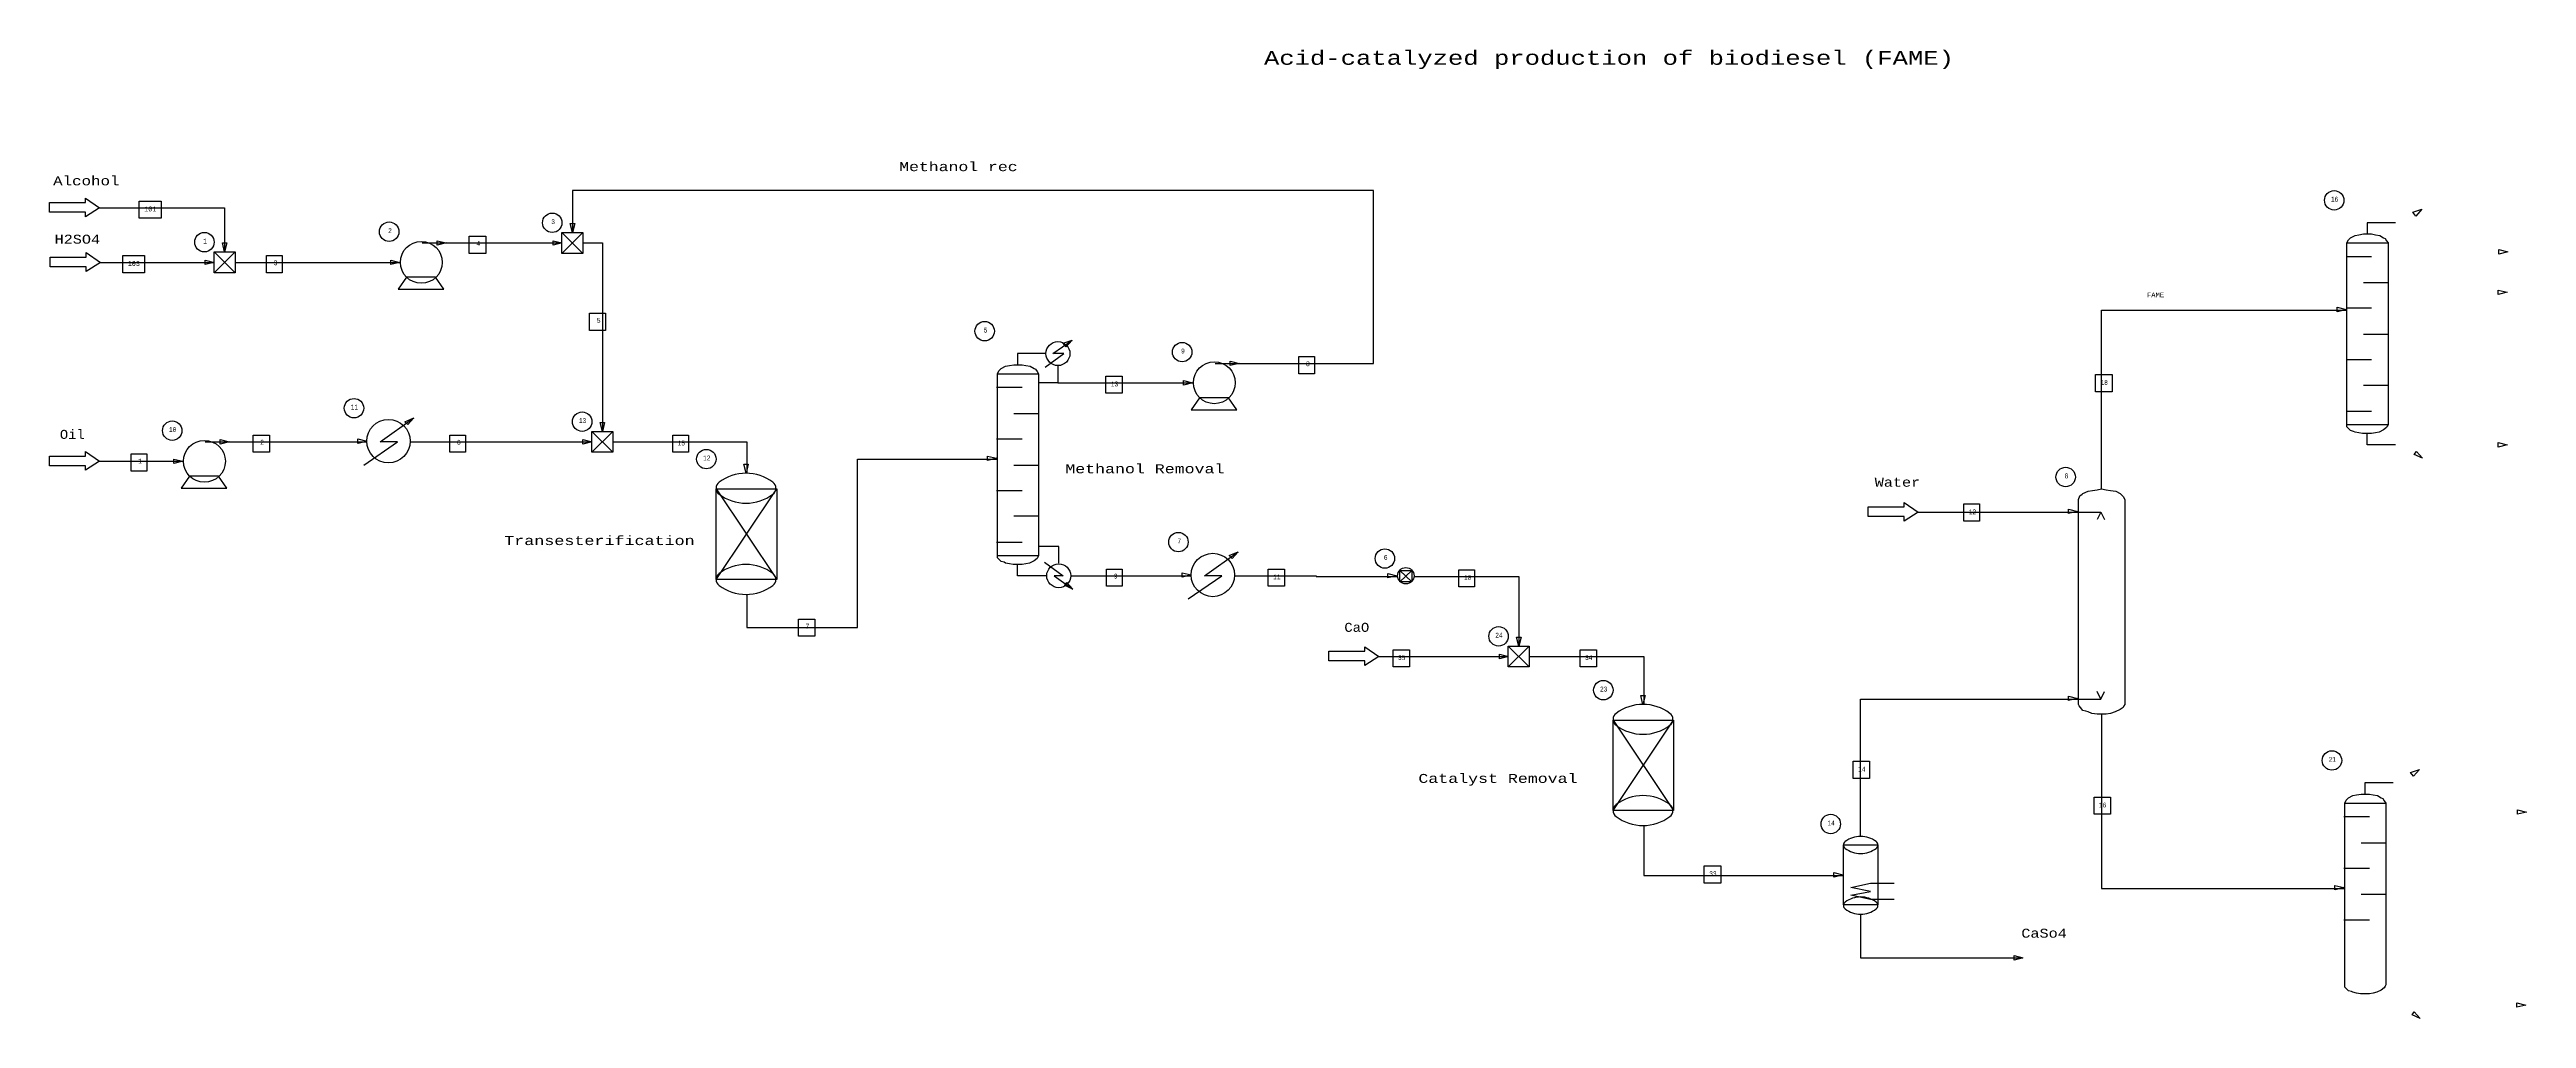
# Model space of a CAD drawing. Extents: x 7853 to 11164, y 5635 to 6931.
import ezdxf

# ---------------------------------------------------------------- set-up
doc = ezdxf.new("R2010")
doc.units = 0
doc.header["$LTSCALE"] = 200
doc.layers.add('FS_OBJECT', color=7, linetype='CONTINUOUS')
doc.styles.get("Standard").update_dxf_attribs({"font": 'MONOTXT'})

msp = doc.modelspace()

# ---------------------------------------------------------------- linework, layer by layer
at = {"layer": 'FS_OBJECT', "color": 7, "linetype": 'CONTINUOUS'}
for p, q in [((7853, 6726), (7901, 6726)), ((7853, 6713), (7853, 6726)), ((7901, 6726), (7901, 6732)), ((7901, 6732), (7920, 6719)), ((7973, 6728), (8002, 6728)), ((7973, 6705), (7973, 6728)), ((8002, 6728), (8002, 6705)), ((7901, 6713), (7853, 6713)), ((7920, 6719), (7901, 6707)), ((7901, 6707), (7901, 6713)), ((7920, 6719), (7928, 6719)), ((7920, 6719), (8087, 6719)), ((8002, 6705), (7973, 6705)), ((8087, 6719), (8087, 6660)), ((8552, 6686), (8549, 6698)), ((8549, 6698), (8555, 6698)), ((8555, 6698), (8552, 6686)), ((10989, 6699), (10951, 6699)), ((10951, 6699), (10951, 6685)), ((11012, 6713), (11024, 6717)), ((11016, 6708), (11012, 6713)), ((11024, 6717), (11016, 6708)), ((7902, 6653), (7902, 6659)), ((7902, 6659), (7921, 6646)), ((8073, 6660), (8101, 6660)), ((8073, 6632), (8073, 6660)), ((8073, 6660), (8101, 6632)), ((8101, 6660), (8073, 6632)), ((8087, 6660), (8084, 6672)), ((8084, 6672), (8090, 6672)), ((8090, 6672), (8087, 6660)), ((8101, 6660), (8101, 6632)), ((8351, 6672), (8383, 6672)), ((8371, 6669), (8371, 6675)), ((8371, 6675), (8383, 6672)), ((8383, 6672), (8371, 6669)), ((8382, 6672), (8466, 6672)), ((8414, 6681), (8436, 6681)), ((8414, 6658), (8414, 6681)), ((8436, 6658), (8414, 6658)), ((8436, 6681), (8436, 6658)), ((8466, 6672), (8466, 6672)), ((8466, 6672), (8538, 6672)), ((8526, 6669), (8526, 6675)), ((8526, 6675), (8538, 6672)), ((8538, 6672), (8526, 6669)), ((8538, 6686), (8566, 6686)), ((8538, 6658), (8538, 6686)), ((8538, 6686), (8566, 6658)), ((8566, 6686), (8538, 6658)), ((8566, 6658), (8538, 6658)), ((8566, 6686), (8566, 6658)), ((8566, 6672), (8592, 6672)), ((8592, 6672), (8592, 6420)), ((10924, 6672), (10926, 6676)), ((10924, 6429), (10924, 6672)), ((10924, 6672), (10979, 6672)), ((10926, 6676), (10928, 6678)), ((10928, 6678), (10929, 6679)), ((10929, 6679), (10935, 6682)), ((10935, 6682), (10940, 6683)), ((10940, 6683), (10946, 6684)), ((10946, 6684), (10951, 6684)), ((10951, 6684), (10957, 6684)), ((10957, 6684), (10962, 6683)), ((10962, 6683), (10968, 6682)), ((10968, 6682), (10973, 6679)), ((10973, 6679), (10975, 6678)), ((10975, 6678), (10977, 6675)), ((10977, 6675), (10979, 6672)), ((10979, 6672), (10979, 6429)), ((11127, 6657), (11127, 6663)), ((11127, 6663), (11139, 6660)), ((11139, 6660), (11127, 6657)), ((7854, 6653), (7902, 6653)), ((7854, 6640), (7854, 6653)), ((7902, 6640), (7854, 6640)), ((7921, 6646), (7902, 6634)), ((7902, 6634), (7902, 6640)), ((7921, 6646), (7929, 6646)), ((7921, 6646), (8000, 6646)), ((7951, 6655), (7980, 6655)), ((7951, 6632), (7951, 6655)), ((7980, 6632), (7951, 6632)), ((7980, 6655), (7980, 6632)), ((8000, 6646), (8000, 6646)), ((8000, 6646), (8073, 6646)), ((8061, 6643), (8061, 6649)), ((8061, 6649), (8073, 6646)), ((8073, 6646), (8061, 6643)), ((8101, 6632), (8073, 6632)), ((8101, 6646), (8219, 6646)), ((8143, 6655), (8164, 6655)), ((8143, 6632), (8143, 6655)), ((8164, 6632), (8143, 6632)), ((8164, 6655), (8164, 6632)), ((8219, 6646), (8219, 6646)), ((8219, 6646), (8322, 6646)), ((8309, 6643), (8309, 6649)), ((8309, 6649), (8321, 6646)), ((8321, 6646), (8309, 6643)), ((8330, 6626), (8319, 6610)), ((8369, 6626), (8330, 6626)), ((8380, 6610), (8369, 6626)), ((10923, 6654), (10957, 6654)), ((8319, 6610), (8347, 6610)), ((8347, 6610), (8380, 6610)), ((10946, 6619), (10979, 6619)), ((11126, 6603), (11126, 6609)), ((11126, 6609), (11138, 6606)), ((11138, 6606), (11126, 6603)), ((8575, 6578), (8596, 6578)), ((8575, 6555), (8575, 6578)), ((8596, 6578), (8596, 6555)), ((10596, 6343), (10596, 6582)), ((10596, 6582), (10923, 6582)), ((10911, 6580), (10911, 6586)), ((10911, 6586), (10923, 6583)), ((10923, 6583), (10911, 6580)), ((10923, 6585), (10957, 6585)), ((8596, 6555), (8575, 6555)), ((9185, 6524), (9147, 6524)), ((9147, 6524), (9147, 6510)), ((9184, 6506), (9209, 6524)), ((9194, 6524), (9220, 6542)), ((9209, 6524), (9196, 6524)), ((9208, 6538), (9220, 6542)), ((9212, 6533), (9208, 6538)), ((9220, 6542), (9212, 6533)), ((10946, 6550), (10979, 6550)), ((9120, 6497), (9122, 6501)), ((9120, 6254), (9120, 6497)), ((9120, 6497), (9175, 6497)), ((9122, 6501), (9124, 6503)), ((9124, 6503), (9125, 6504)), ((9125, 6504), (9131, 6507)), ((9131, 6507), (9136, 6508)), ((9136, 6508), (9142, 6509)), ((9142, 6509), (9147, 6509)), ((9147, 6509), (9153, 6509)), ((9153, 6509), (9158, 6508)), ((9158, 6508), (9164, 6507)), ((9164, 6507), (9169, 6504)), ((9169, 6504), (9171, 6503)), ((9171, 6503), (9173, 6500)), ((9173, 6500), (9175, 6497)), ((9175, 6497), (9175, 6254)), ((9201, 6507), (9201, 6485)), ((9265, 6494), (9287, 6494)), ((9265, 6471), (9265, 6494)), ((9287, 6494), (9287, 6471)), ((9411, 6511), (9443, 6511)), ((9431, 6508), (9431, 6514)), ((9431, 6514), (9443, 6511)), ((9443, 6511), (9431, 6508)), ((9523, 6520), (9544, 6520)), ((9523, 6497), (9523, 6520)), ((9544, 6497), (9523, 6497)), ((9544, 6520), (9544, 6497)), ((10588, 6496), (10610, 6496)), ((10588, 6473), (10588, 6496)), ((10610, 6496), (10610, 6473)), ((10923, 6516), (10957, 6516)), ((9119, 6479), (9153, 6479)), ((9201, 6485), (9175, 6485)), ((9201, 6485), (9239, 6485)), ((9239, 6485), (9311, 6485)), ((9287, 6471), (9265, 6471)), ((9311, 6485), (9311, 6485)), ((9311, 6485), (9382, 6485)), ((9369, 6482), (9369, 6488)), ((9369, 6488), (9381, 6485)), ((9381, 6485), (9369, 6482)), ((9390, 6465), (9379, 6449)), ((9429, 6465), (9390, 6465)), ((9440, 6449), (9429, 6465)), ((10610, 6473), (10588, 6473)), ((10946, 6482), (10979, 6482)), ((8295, 6406), (8340, 6438)), ((8328, 6433), (8340, 6438)), ((8332, 6429), (8328, 6433)), ((8340, 6438), (8332, 6429)), ((8592, 6420), (8589, 6432)), ((8589, 6432), (8595, 6432)), ((8595, 6432), (8592, 6420)), ((9142, 6444), (9175, 6444)), ((9379, 6449), (9407, 6449)), ((9407, 6449), (9440, 6449)), ((10923, 6447), (10957, 6447)), ((10924, 6426), (10924, 6429)), ((10924, 6429), (10979, 6429)), ((10926, 6424), (10924, 6426)), ((10929, 6421), (10926, 6424)), ((10977, 6425), (10973, 6422)), ((10978, 6427), (10977, 6425)), ((10979, 6429), (10978, 6427)), ((7901, 6387), (7901, 6393)), ((7901, 6393), (7920, 6380)), ((8061, 6406), (8093, 6406)), ((8081, 6403), (8081, 6409)), ((8081, 6409), (8093, 6406)), ((8093, 6406), (8081, 6403)), ((8092, 6406), (8190, 6406)), ((8125, 6415), (8147, 6415)), ((8125, 6392), (8125, 6415)), ((8147, 6392), (8125, 6392)), ((8147, 6415), (8147, 6392)), ((8190, 6406), (8190, 6406)), ((8190, 6406), (8277, 6406)), ((8265, 6404), (8265, 6410)), ((8265, 6410), (8277, 6407)), ((8277, 6407), (8265, 6404)), ((8273, 6375), (8318, 6406)), ((8318, 6406), (8295, 6406)), ((8336, 6406), (8458, 6406)), ((8388, 6415), (8409, 6415)), ((8388, 6392), (8388, 6415)), ((8409, 6392), (8388, 6392)), ((8409, 6415), (8409, 6392)), ((8458, 6406), (8458, 6406)), ((8458, 6406), (8578, 6406)), ((8566, 6403), (8566, 6409)), ((8566, 6409), (8578, 6406)), ((8578, 6406), (8566, 6403)), ((8578, 6420), (8606, 6420)), ((8578, 6392), (8578, 6420)), ((8578, 6420), (8606, 6392)), ((8606, 6420), (8578, 6392)), ((8606, 6392), (8578, 6392)), ((8606, 6420), (8606, 6392)), ((8606, 6406), (8785, 6406)), ((8686, 6415), (8707, 6415)), ((8686, 6392), (8686, 6415)), ((8707, 6392), (8686, 6392)), ((8707, 6415), (8707, 6392)), ((8785, 6406), (8785, 6364)), ((9119, 6410), (9153, 6410)), ((10933, 6420), (10929, 6421)), ((10935, 6419), (10933, 6420)), ((10940, 6418), (10935, 6419)), ((10945, 6417), (10940, 6418)), ((10951, 6417), (10945, 6417)), ((10957, 6417), (10951, 6417)), ((10951, 6402), (10951, 6417)), ((10989, 6402), (10951, 6402)), ((10962, 6418), (10957, 6417)), ((10967, 6419), (10962, 6418)), ((10973, 6422), (10967, 6419)), ((11014, 6389), (11017, 6393)), ((11017, 6393), (11025, 6384)), ((11126, 6399), (11126, 6405)), ((11126, 6405), (11138, 6402)), ((11138, 6402), (11126, 6399)), ((7853, 6387), (7901, 6387)), ((7853, 6374), (7853, 6387)), ((7901, 6374), (7853, 6374)), ((7920, 6380), (7901, 6368)), ((7901, 6368), (7901, 6374)), ((7920, 6380), (7928, 6380)), ((7920, 6380), (7982, 6380)), ((7962, 6390), (7983, 6390)), ((7962, 6367), (7962, 6390)), ((7983, 6367), (7962, 6367)), ((7982, 6380), (7982, 6380)), ((7982, 6380), (8032, 6380)), ((7983, 6390), (7983, 6367)), ((8019, 6377), (8019, 6383)), ((8019, 6383), (8031, 6380)), ((8031, 6380), (8019, 6377)), ((8040, 6360), (8029, 6344)), ((8079, 6360), (8040, 6360)), ((8090, 6344), (8079, 6360)), ((8784, 6364), (8781, 6376)), ((8781, 6376), (8787, 6376)), ((8787, 6376), (8784, 6364)), ((8933, 6158), (8933, 6383)), ((8933, 6383), (9119, 6383)), ((9107, 6381), (9107, 6387)), ((9107, 6387), (9119, 6384)), ((9119, 6384), (9107, 6381)), ((9142, 6375), (9175, 6375)), ((11025, 6384), (11014, 6389)), ((8029, 6344), (8057, 6344)), ((8057, 6344), (8090, 6344)), ((8744, 6343), (8825, 6343)), ((8744, 6222), (8744, 6343)), ((8744, 6343), (8825, 6222)), ((8744, 6222), (8825, 6343)), ((8825, 6343), (8825, 6222)), ((9119, 6341), (9153, 6341)), ((10332, 6319), (10332, 6325)), ((10332, 6325), (10351, 6312)), ((10565, 6329), (10567, 6334)), ((10565, 6055), (10565, 6329)), ((10567, 6334), (10570, 6336)), ((10570, 6336), (10571, 6337)), ((10571, 6337), (10578, 6340)), ((10578, 6340), (10584, 6341)), ((10584, 6341), (10590, 6342)), ((10590, 6342), (10596, 6343)), ((10596, 6343), (10602, 6342)), ((10602, 6342), (10608, 6341)), ((10608, 6341), (10615, 6340)), ((10615, 6340), (10621, 6337)), ((10621, 6337), (10622, 6336)), ((10622, 6336), (10625, 6333)), ((10625, 6333), (10627, 6329)), ((10627, 6329), (10627, 6055)), ((9142, 6307), (9175, 6307)), ((10284, 6319), (10332, 6319)), ((10284, 6306), (10284, 6319)), ((10332, 6306), (10284, 6306)), ((10351, 6312), (10332, 6300)), ((10332, 6300), (10332, 6306)), ((10351, 6312), (10359, 6312)), ((10351, 6312), (10438, 6312)), ((10412, 6323), (10433, 6323)), ((10412, 6300), (10412, 6323)), ((10433, 6300), (10412, 6300)), ((10433, 6323), (10433, 6300)), ((10438, 6312), (10438, 6312)), ((10438, 6312), (10565, 6312)), ((10552, 6310), (10552, 6316)), ((10552, 6316), (10564, 6313)), ((10564, 6313), (10552, 6310)), ((10565, 6312), (10580, 6312)), ((10580, 6312), (10595, 6312)), ((10595, 6312), (10590, 6302)), ((10595, 6312), (10600, 6302)), ((9119, 6272), (9153, 6272)), ((9202, 6266), (9175, 6266)), ((9202, 6244), (9202, 6266)), ((9397, 6227), (9442, 6259)), ((9430, 6254), (9442, 6259)), ((9442, 6259), (9434, 6250)), ((9120, 6251), (9120, 6254)), ((9120, 6254), (9175, 6254)), ((9122, 6249), (9120, 6251)), ((9125, 6246), (9122, 6249)), ((9129, 6245), (9125, 6246)), ((9131, 6244), (9129, 6245)), ((9136, 6243), (9131, 6244)), ((9141, 6242), (9136, 6243)), ((9147, 6242), (9141, 6242)), ((9153, 6242), (9147, 6242)), ((9147, 6227), (9147, 6242)), ((9185, 6227), (9147, 6227)), ((9158, 6243), (9153, 6242)), ((9163, 6244), (9158, 6243)), ((9169, 6247), (9163, 6244)), ((9173, 6250), (9169, 6247)), ((9174, 6252), (9173, 6250)), ((9175, 6254), (9174, 6252)), ((9183, 6245), (9208, 6227)), ((9208, 6227), (9196, 6227)), ((9196, 6227), (9221, 6209)), ((9218, 6227), (9240, 6227)), ((9240, 6227), (9311, 6227)), ((9266, 6236), (9287, 6236)), ((9266, 6213), (9266, 6236)), ((9287, 6236), (9287, 6213)), ((9311, 6227), (9311, 6227)), ((9311, 6227), (9379, 6227)), ((9367, 6225), (9367, 6231)), ((9367, 6231), (9379, 6228)), ((9379, 6228), (9367, 6225)), ((9375, 6196), (9420, 6227)), ((9420, 6227), (9397, 6227)), ((9434, 6250), (9430, 6254)), ((9438, 6227), (9546, 6227)), ((9482, 6236), (9504, 6236)), ((9482, 6213), (9482, 6236)), ((9504, 6236), (9504, 6213)), ((9546, 6227), (9546, 6226)), ((9546, 6226), (9655, 6226)), ((9642, 6224), (9642, 6230)), ((9642, 6230), (9654, 6227)), ((9654, 6227), (9642, 6224)), ((9658, 6234), (9674, 6234)), ((9658, 6219), (9658, 6234)), ((9658, 6234), (9674, 6219)), ((9674, 6234), (9658, 6219)), ((9674, 6234), (9674, 6219)), ((9677, 6226), (9817, 6226)), ((9737, 6235), (9758, 6235)), ((9737, 6212), (9737, 6235)), ((9758, 6235), (9758, 6212)), ((9817, 6226), (9817, 6133)), ((8825, 6222), (8744, 6222)), ((8785, 6201), (8785, 6158)), ((9210, 6214), (9213, 6218)), ((9221, 6209), (9210, 6214)), ((9213, 6218), (9221, 6209)), ((9287, 6213), (9266, 6213)), ((9504, 6213), (9482, 6213)), ((9674, 6219), (9658, 6219)), ((9758, 6212), (9737, 6212)), ((8854, 6169), (8876, 6169)), ((8854, 6146), (8854, 6169)), ((8876, 6169), (8876, 6146)), ((8785, 6158), (8933, 6158)), ((8876, 6146), (8854, 6146)), ((9563, 6126), (9611, 6126)), ((9563, 6113), (9563, 6126)), ((9611, 6126), (9611, 6132)), ((9611, 6132), (9630, 6119)), ((9649, 6128), (9671, 6128)), ((9649, 6105), (9649, 6128)), ((9671, 6128), (9671, 6105)), ((9803, 6133), (9831, 6133)), ((9803, 6105), (9803, 6133)), ((9803, 6133), (9831, 6105)), ((9831, 6133), (9803, 6105)), ((9817, 6133), (9814, 6145)), ((9814, 6145), (9820, 6145)), ((9820, 6145), (9817, 6133)), ((9831, 6133), (9831, 6105)), ((9899, 6128), (9921, 6128)), ((9899, 6105), (9899, 6128)), ((9921, 6128), (9921, 6105)), ((9611, 6113), (9563, 6113)), ((9630, 6119), (9611, 6107)), ((9611, 6107), (9611, 6113)), ((9630, 6119), (9638, 6119)), ((9630, 6119), (9688, 6119)), ((9671, 6105), (9649, 6105)), ((9688, 6119), (9688, 6119)), ((9688, 6119), (9803, 6119)), ((9791, 6116), (9791, 6122)), ((9791, 6122), (9803, 6119)), ((9803, 6119), (9791, 6116)), ((9831, 6105), (9803, 6105)), ((9831, 6119), (9984, 6119)), ((9921, 6105), (9899, 6105)), ((9984, 6119), (9984, 6055)), ((9983, 6055), (9980, 6067)), ((9980, 6067), (9986, 6067)), ((9986, 6067), (9983, 6055)), ((10274, 5879), (10274, 6062)), ((10274, 6062), (10565, 6062)), ((10552, 6060), (10552, 6066)), ((10552, 6066), (10564, 6063)), ((10564, 6063), (10552, 6060)), ((10565, 6062), (10580, 6062)), ((10580, 6062), (10595, 6062)), ((10595, 6062), (10590, 6072)), ((10595, 6062), (10600, 6072)), ((9943, 6034), (10024, 6034)), ((9943, 5913), (9943, 6034)), ((9943, 6034), (10024, 5913)), ((9943, 5913), (10024, 6034)), ((10024, 6034), (10024, 5913)), ((10566, 6053), (10565, 6055)), ((10568, 6051), (10566, 6053)), ((10571, 6047), (10568, 6051)), ((10575, 6046), (10571, 6047)), ((10578, 6045), (10575, 6046)), ((10583, 6043), (10578, 6045)), ((10590, 6042), (10583, 6043)), ((10596, 6042), (10590, 6042)), ((10602, 6042), (10596, 6042)), ((10596, 6042), (10596, 5809)), ((10608, 6043), (10602, 6042)), ((10614, 6045), (10608, 6043)), ((10621, 6048), (10614, 6045)), ((10625, 6051), (10621, 6048)), ((10626, 6053), (10625, 6051)), ((10627, 6055), (10626, 6053)), ((10264, 5979), (10286, 5979)), ((10264, 5956), (10264, 5979)), ((10286, 5979), (10286, 5956)), ((11009, 5964), (11021, 5968)), ((11013, 5959), (11009, 5964)), ((11021, 5968), (11013, 5959)), ((10286, 5956), (10264, 5956)), ((10586, 5931), (10608, 5931)), ((10586, 5908), (10586, 5931)), ((10608, 5931), (10608, 5908)), ((10921, 5923), (10923, 5927)), ((10923, 5927), (10925, 5929)), ((10925, 5929), (10926, 5930)), ((10926, 5930), (10932, 5933)), ((10932, 5933), (10937, 5934)), ((10937, 5934), (10943, 5935)), ((10943, 5935), (10948, 5935)), ((10986, 5950), (10948, 5950)), ((10948, 5950), (10948, 5936)), ((10948, 5935), (10954, 5935)), ((10954, 5935), (10959, 5934)), ((10959, 5934), (10965, 5933)), ((10965, 5933), (10970, 5930)), ((10970, 5930), (10972, 5929)), ((10972, 5929), (10974, 5926)), ((10024, 5913), (9943, 5913)), ((10608, 5908), (10586, 5908)), ((10920, 5905), (10954, 5905)), ((10921, 5680), (10921, 5923)), ((10921, 5923), (10976, 5923)), ((10974, 5926), (10976, 5923)), ((10976, 5923), (10976, 5680)), ((11152, 5908), (11152, 5914)), ((11152, 5914), (11164, 5911)), ((11164, 5911), (11152, 5908)), ((9984, 5892), (9984, 5826)), ((10251, 5867), (10297, 5867)), ((10251, 5787), (10251, 5867)), ((10297, 5867), (10297, 5787)), ((10943, 5870), (10976, 5870)), ((10065, 5839), (10087, 5839)), ((10065, 5816), (10065, 5839)), ((10087, 5839), (10087, 5816)), ((10238, 5824), (10238, 5830)), ((10238, 5830), (10250, 5827)), ((10920, 5836), (10954, 5836)), ((9984, 5826), (10251, 5826)), ((10087, 5816), (10065, 5816)), ((10250, 5827), (10238, 5824)), ((10261, 5810), (10287, 5816)), ((10287, 5805), (10261, 5810)), ((10261, 5800), (10287, 5805)), ((10287, 5794), (10261, 5800)), ((10287, 5816), (10319, 5816)), ((10319, 5816), (10319, 5816)), ((10596, 5809), (10920, 5809)), ((10908, 5807), (10908, 5813)), ((10908, 5813), (10920, 5810)), ((10920, 5810), (10908, 5807)), ((10943, 5801), (10976, 5801)), ((10297, 5787), (10251, 5787)), ((10274, 5774), (10274, 5716)), ((10319, 5794), (10287, 5794)), ((10920, 5767), (10954, 5767)), ((10274, 5716), (10491, 5716)), ((10479, 5713), (10479, 5719)), ((10479, 5719), (10491, 5716)), ((10491, 5716), (10479, 5713)), ((10921, 5677), (10921, 5680)), ((10923, 5675), (10921, 5677)), ((10926, 5672), (10923, 5675)), ((10930, 5671), (10926, 5672)), ((10932, 5670), (10930, 5671)), ((10937, 5669), (10932, 5670)), ((10942, 5668), (10937, 5669)), ((10948, 5668), (10942, 5668)), ((10954, 5668), (10948, 5668)), ((10959, 5669), (10954, 5668)), ((10964, 5670), (10959, 5669)), ((10970, 5673), (10964, 5670)), ((10974, 5676), (10970, 5673)), ((10975, 5678), (10974, 5676)), ((10976, 5680), (10975, 5678)), ((11011, 5640), (11014, 5644)), ((11022, 5635), (11011, 5640)), ((11014, 5644), (11022, 5635)), ((11151, 5650), (11151, 5656)), ((11151, 5656), (11163, 5653)), ((11163, 5653), (11151, 5650))]:
    msp.add_line(p, q, dxfattribs=at)
at = {"layer": 'FS_OBJECT', "color": 1, "linetype": 'CONTINUOUS'}
for p, q in [((9623, 6742), (8552, 6742)), ((8552, 6742), (8552, 6686)), ((9623, 6511), (9623, 6742)), ((9442, 6511), (9623, 6511))]:
    msp.add_line(p, q, dxfattribs=at)
at = {"layer": 'FS_OBJECT', "color": 7}
for centre, radius in [((10907, 6729), 13), ((8307, 6687), 13), ((8525, 6699), 13), ((8060, 6673), 13), ((8350, 6646), 28), ((9103, 6554), 13), ((9201, 6524), 16), ((9367, 6526), 13), ((9410, 6485), 28), ((8260, 6451), 13), ((8017, 6421), 13), ((8306, 6407), 29), ((8565, 6433), 13), ((8060, 6380), 28), ((8731, 6383), 13), ((10548, 6359), 13), ((9362, 6272), 13), ((9638, 6250), 13), ((9202, 6227), 16), ((9408, 6228), 29), ((9666, 6227), 11), ((9790, 6146), 13), ((9930, 6074), 13), ((10904, 5980), 13), ((10234, 5895), 13)]:
    msp.add_circle(centre, radius, dxfattribs=at)
for centre, radius, start, end in [((8784, 6304), 60, 90, 126.87), ((8784, 6304), 60, 53.13, 90), ((8754, 6344), 10, 126.87, 180), ((8754, 6344), 10, 180, 233.13), ((8784, 6384), 60, 233.13, 270), ((8784, 6384), 60, 270, 306.87), ((8814, 6344), 10, 0, 53.13), ((8814, 6344), 10, 306.87, 0), ((8754, 6222), 10, 126.87, 180), ((8784, 6182), 60, 90, 126.87), ((8784, 6182), 60, 53.13, 90), ((8814, 6222), 10, 0, 53.13), ((8754, 6222), 10, 180, 233.13), ((8784, 6262), 60, 233.13, 270), ((8784, 6262), 60, 270, 306.87), ((8814, 6222), 10, 306.87, 0), ((9953, 6035), 10, 126.87, 180), ((9953, 6035), 10, 180, 233.13), ((9983, 5995), 60, 90, 126.87), ((9983, 6075), 60, 233.13, 270), ((9983, 5995), 60, 53.13, 90), ((9983, 6075), 60, 270, 306.87), ((10013, 6035), 10, 0, 53.13), ((10013, 6035), 10, 306.87, 0), ((9983, 5873), 60, 90, 126.87), ((9983, 5873), 60, 53.13, 90), ((9953, 5913), 10, 126.87, 180), ((9953, 5913), 10, 180, 233.13), ((9983, 5953), 60, 233.13, 270), ((9983, 5953), 60, 270, 306.87), ((10013, 5913), 10, 0, 53.13), ((10013, 5913), 10, 306.87, 0), ((10256.8, 5867), 5.75, 126.87, 180), ((10256.8, 5867), 5.75, 180, 233.13), ((10274, 5844), 34.5, 90, 126.87), ((10274, 5890), 34.5, 233.13, 270), ((10274, 5844), 34.5, 53.13, 90), ((10274, 5890), 34.5, 270, 306.87), ((10291.2, 5867), 5.75, 0, 53.13), ((10291.2, 5867), 5.75, 306.87, 0), ((10274, 5763), 34.5, 90, 126.87), ((10274, 5763), 34.5, 53.13, 90), ((10256.8, 5786), 5.75, 126.87, 180), ((10256.8, 5786), 5.75, 180, 233.13), ((10274, 5809), 34.5, 233.13, 270), ((10274, 5809), 34.5, 270, 306.87), ((10291.2, 5786), 5.75, 0, 53.13), ((10291.2, 5786), 5.75, 306.87, 0)]:
    msp.add_arc(centre, radius, start, end, dxfattribs=at)

# ---------------------------------------------------------------- texts
for s, height, width, p in [('Acid-catalyzed production of biodiesel (FAME)', 18.5, 1.28, (9476.4, 6910.2)), ('Alcohol', 12, 1.22, (7857.8, 6749)), ('Methanol rec', 12, 1.27, (8988.8, 6768)), ('16', 6.5, 0.83, (10902.6, 6727.2)), ('101', 6.5, 0.96, (7979.6, 6714.2)), ('2', 6.5, 0.74, (8305.6, 6685.2)), ('3', 6.5, 0.74, (8523.6, 6697.2)), ('H2SO4', 12, 1.17, (7859.8, 6671)), ('1', 6.5, 0.74, (8058.6, 6671.2)), ('4', 6.5, 0.74, (8423.6, 6668.2)), ('103', 6.5, 0.96, (7957.6, 6641.2)), ('3', 6.5, 0.74, (8152.6, 6642.2)), ('FAME', 6.5, 1.03, (10656.6, 6599.2)), ('5', 6.5, 0.74, (8584.6, 6565.2)), ('5', 6.5, 0.74, (9101.6, 6552.2)), ('9', 6.5, 0.74, (9365.6, 6524.2)), ('8', 6.5, 0.74, (9532.6, 6507.2)), ('13', 6.5, 0.83, (9271.6, 6480.2)), ('18', 6.5, 0.83, (10594.6, 6482.2)), ('10', 6.5, 0.83, (8012.6, 6419.2)), ('11', 6.5, 0.83, (8255.6, 6449.2)), ('13', 6.5, 0.83, (8560.6, 6431.2)), ('Oil', 12, 1.07, (7866.8, 6410)), ('2', 6.5, 0.74, (8134.6, 6402.2)), ('6', 6.5, 0.74, (8397.6, 6402.2)), ('15', 6.5, 0.83, (8692.6, 6401.2)), ('1', 6.5, 0.74, (7971.6, 6377.2)), ('12', 6.5, 0.83, (8726.6, 6381.2)), ('Methanol Removal', 12, 1.28, (9210.8, 6364)), ('Water', 12, 1.17, (10292.8, 6346)), ('8', 6.5, 0.74, (10546.6, 6357.2)), ('12', 6.5, 0.83, (10418.6, 6309.2)), ('Transesterification', 12, 1.29, (8460.8, 6268)), ('7', 6.5, 0.74, (9360.6, 6270.2)), ('9', 6.5, 0.74, (9275.6, 6223.2)), ('11', 6.5, 0.83, (9488.6, 6222.2)), ('6', 6.5, 0.74, (9636.6, 6248.2)), ('10', 6.5, 0.83, (9743.6, 6221.2)), ('7', 6.5, 0.74, (8863.6, 6156.2)), ('CaO', 12, 1.07, (9583.8, 6152)), ('24', 6.5, 0.83, (9785.6, 6144.2)), ('35', 6.5, 0.83, (9655.6, 6114.2)), ('34', 6.5, 0.83, (9905.6, 6114.2)), ('23', 6.5, 0.83, (9925.6, 6072.2)), ('Catalyst Removal', 12, 1.28, (9682.8, 5950)), ('14', 6.5, 0.83, (10270.6, 5965.2)), ('21', 6.5, 0.83, (10899.6, 5978.2)), ('14', 6.5, 0.83, (10229.6, 5893.2)), ('16', 6.5, 0.83, (10592.6, 5917.2)), ('33', 6.5, 0.83, (10071.6, 5825.2)), ('CaSo4', 12, 1.17, (10488.8, 5743))]:
    msp.add_text(s, height=height, dxfattribs=dict(at, width=width)).set_placement(p)

doc.saveas('drawing.dxf')
